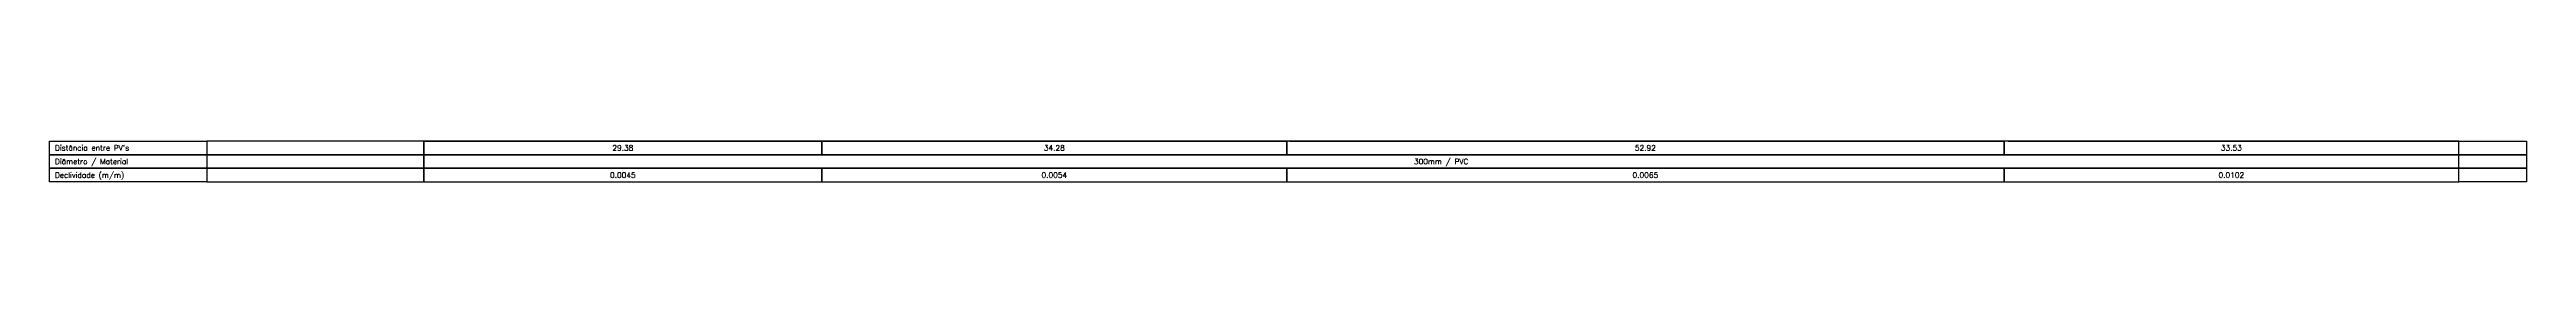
# Model space of a CAD drawing. Extents: x -6997814 to 14282083, y -16 to 289481930.
# Drawn here: x -22.6 to 160.1, y -16 to -13 of the extents above; entities that cross this region are included whole.
import ezdxf
from ezdxf.enums import TextEntityAlignment as Align

# ---------------------------------------------------------------- set-up
doc = ezdxf.new("R2010")
doc.units = 0
doc.header["$LTSCALE"] = 6.5
doc.layers.add('PS_PERFIL_COTA_LIN', color=7, linetype='CONTINUOUS')
doc.layers.add('PS_PERFIL_COTA_TXT', color=5, linetype='CONTINUOUS')
doc.styles.add('ROMANS', font='romans.shx')

msp = doc.modelspace()

# ---------------------------------------------------------------- linework, layer by layer
at = {"layer": 'PS_PERFIL_COTA_LIN', "linetype": 'Continuous', "lineweight": -2}
for points in [[(-11, -13), (-11, -14), (-22.6, -14), (-22.6, -13)], [(-11, -14), (-11, -15), (-22.6, -15), (-22.6, -14)], [(-11, -13), (-11, -14), (5, -14), (5, -13)], [(-11, -14), (-11, -15), (5, -15), (5, -14)], [(5, -13), (5, -14), (34.38014, -14), (34.38014, -13)], [(5, -14), (5, -15), (155.11932, -15), (155.11932, -14)], [(34.38014, -13), (34.38014, -14), (68.66154, -14), (68.66154, -13)], [(68.66154, -13), (68.66154, -14), (121.58601, -14), (121.58601, -13)], [(121.58601, -13), (121.58601, -14), (155.11932, -14), (155.11932, -13)], [(160.11932, -13), (160.11932, -14), (155.11932, -14), (155.11932, -13)], [(160.11932, -14), (160.11932, -15), (155.11932, -15), (155.11932, -14)], [(-11, -15), (-11, -16), (-22.6, -16), (-22.6, -15)], [(-11, -15), (-11, -16), (5, -16), (5, -15)], [(5, -15), (5, -16), (34.38014, -16), (34.38014, -15)], [(34.38014, -15), (34.38014, -16), (68.66154, -16), (68.66154, -15)], [(68.66154, -15), (68.66154, -16), (121.58601, -16), (121.58601, -15)], [(121.58601, -15), (121.58601, -16), (155.11932, -16), (155.11932, -15)], [(160.11932, -15), (160.11932, -16), (155.11932, -16), (155.11932, -15)]]:
    msp.add_lwpolyline(points, close=True, dxfattribs=at)
for points in [[(-11, -14), (5, -14)], [(5, -13), (34.38014, -13)], [(5, -14), (34.38014, -14)], [(5, -14), (34.38014, -14)], [(34.38014, -14), (34.48014, -14)], [(34.48014, -13), (68.66154, -13)], [(34.48014, -14), (68.66154, -14)], [(34.48014, -14), (68.66154, -14)], [(68.66154, -14), (68.86154, -14)], [(68.86154, -13), (121.58601, -13)], [(68.86154, -14), (121.58601, -14)], [(68.86154, -14), (121.58601, -14)], [(121.88601, -13), (155.11932, -13)], [(121.88601, -14), (155.11932, -14)], [(121.88601, -14), (155.11932, -14)], [(-11, -15), (5, -15)], [(5, -15), (34.38014, -15)], [(5, -15), (34.38014, -15)], [(5, -16), (34.38014, -16)], [(34.38014, -15), (34.48014, -15)], [(34.48014, -15), (68.66154, -15)], [(34.48014, -15), (68.66154, -15)], [(34.48014, -16), (68.66154, -16)], [(68.66154, -15), (68.86154, -15)], [(68.86154, -15), (121.58601, -15)], [(68.86154, -15), (121.58601, -15)], [(68.86154, -16), (121.58601, -16)], [(121.88601, -15), (155.11932, -15)], [(121.88601, -15), (155.11932, -15)], [(121.88601, -16), (155.11932, -16)]]:
    msp.add_lwpolyline(points, dxfattribs=at)

# ---------------------------------------------------------------- texts
at = {"layer": 'PS_PERFIL_COTA_TXT', "lineweight": -2, "style": 'ROMANS'}
for s, p in [("Distância entre PV's", (-22.2, -13.5)), ('Diâmetro / Material', (-22.2, -14.5)), ('Declividade (m/m)', (-22.2, -15.5))]:
    msp.add_text(s, height=0.4, dxfattribs=at).set_placement(p, align=Align.MIDDLE_LEFT)
for s, p in [('29.38', (19.69007, -13.5)), ('34.28', (51.52084, -13.5)), ('300mm / PVC', (80.05966, -14.5)), ('52.92', (95.12377, -13.5)), ('33.53', (138.35266, -13.5)), ('0.0045', (19.69007, -15.5)), ('0.0054', (51.52084, -15.5)), ('0.0065', (95.12377, -15.5)), ('0.0102', (138.35266, -15.5))]:
    msp.add_text(s, height=0.4, dxfattribs=at).set_placement(p, align=Align.MIDDLE_CENTER)

doc.saveas('drawing.dxf')
